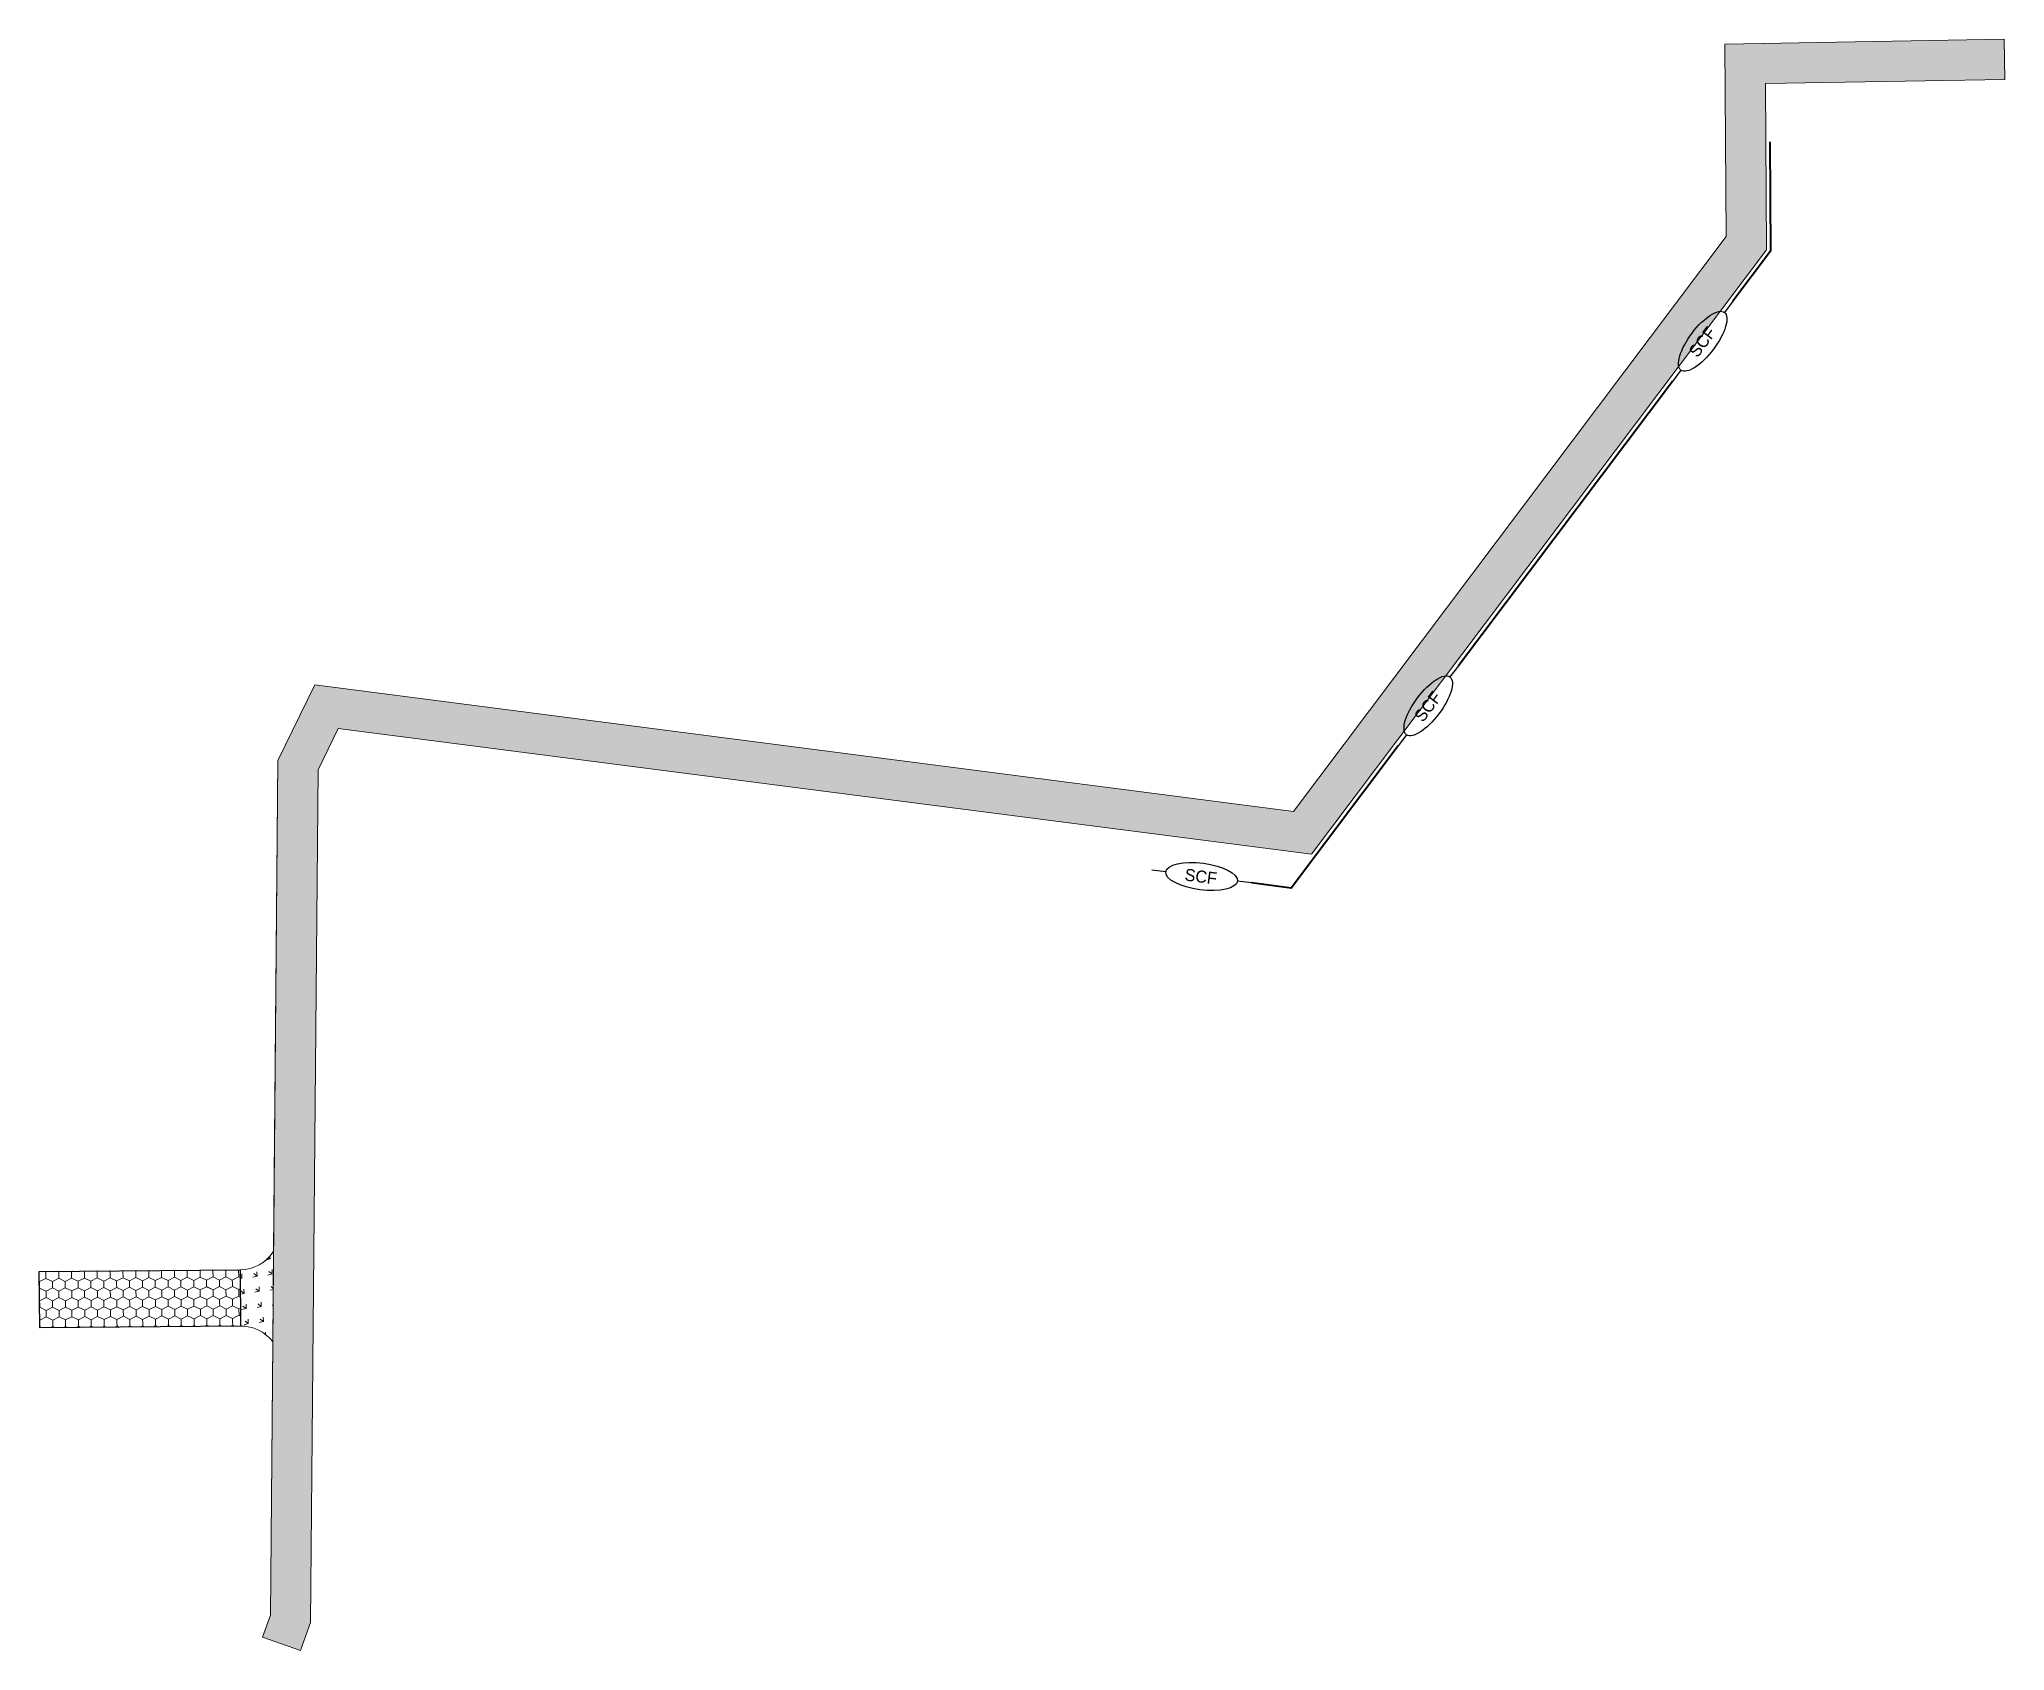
# Model space of a CAD drawing. Extents: x 2536944 to 2538528, y 7112605 to 7129181.
# Drawn here: x 2537850.8 to 2538340, y 7114896.1 to 7115297.2 of the extents above; entities that cross this region are included whole.
import ezdxf

# ---------------------------------------------------------------- set-up
doc = ezdxf.new("R2010")
doc.units = 0
doc.header["$MEASUREMENT"] = 0
for name, color, linetype, lineweight in [('C-SW3P-BSOD-02', 7, 'Continuous', 0), ('C-SW3P-EXIT', 7, 'Continuous', 30), ('C-SW3P-SCFN', 7, 'Continuous', 30)]:
    doc.layers.add(name, color=color, linetype=linetype, lineweight=lineweight)
doc.styles.add('L80', font='simplex.shx', dxfattribs={"height": 0.006667})

# ---------------------------------------------------------------- blocks, each defined once
blk = doc.blocks.new('*U22')
at = {"layer": 'C-SW3P-SCFN', "lineweight": 30}
for p, q in [((0.12, 12.5), (0.09, 8.99)), ((-0.09, -8.99), (-0.12, -12.5))]:
    blk.add_line(p, q, dxfattribs=at)
blk.add_ellipse((0, 0), major_axis=(0.09, 8.99), ratio=0.369951, dxfattribs=at)
at = {"layer": 'C-SW3P-SCFN', "lineweight": 13, "insert": (-1.48, -0.18), "char_height": 3, "width": 189.6979, "attachment_point": 2, "rotation": 89.4432, "style": 'L80'}
blk.add_mtext('\\FBRIDGE.shx;SCF\\P ', dxfattribs=at)
blk = doc.blocks.new('*U23')
at = {"layer": 'C-SW3P-SCFN', "lineweight": 30}
for p, q in [((0.12, 12.5), (0.09, 8.99)), ((-0.09, -8.99), (-0.12, -12.5))]:
    blk.add_line(p, q, dxfattribs=at)
blk.add_ellipse((0, 0), major_axis=(0.09, 8.99), ratio=0.369951, dxfattribs=at)
at = {"layer": 'C-SW3P-SCFN', "lineweight": 13, "insert": (-1.48, -0.18), "char_height": 3, "width": 189.6979, "attachment_point": 2, "rotation": 89.4432, "style": 'L80'}
blk.add_mtext('\\FBRIDGE.shx;SCF\\P ', dxfattribs=at)
blk = doc.blocks.new('*U24')
at = {"layer": 'C-SW3P-SCFN', "lineweight": 30}
for p, q in [((0.12, 12.5), (0.09, 8.99)), ((-0.09, -8.99), (-0.12, -12.5))]:
    blk.add_line(p, q, dxfattribs=at)
blk.add_ellipse((0, 0), major_axis=(0.09, 8.99), ratio=0.369951, dxfattribs=at)
at = {"layer": 'C-SW3P-SCFN', "lineweight": 13, "insert": (-1.48, -0.18), "char_height": 3, "width": 189.6979, "attachment_point": 2, "rotation": 89.4432, "style": 'L80'}
blk.add_mtext('\\FBRIDGE.shx;SCF\\P ', dxfattribs=at)

msp = doc.modelspace()

# ---------------------------------------------------------------- hatches: boundary and pattern name
at = {"layer": 'C-SW3P-BSOD-02', "lineweight": 13}
h = msp.add_hatch(dxfattribs=at)
h.set_pattern_fill('GRASS', color=256, style=0)
h.set_pattern_definition([(-36.979, (2537913.717, 7115117.2354), (1.06087, -7.528433), [1.008, -4.368]), (91.68084, (2537914.5224, 7115116.629), (-0.0511692, -26.8799513), [1.075725, -33.34747]), (194.36122, (2537914.5224, 7115116.629), (-25.8190806, -7.477264), [1.075725, -33.34747]), (91.68084, (2537915.0529, 7115112.8648), (-0.0511692, -26.8799513), [1.075725, -33.34747]), (-36.979, (2537917.4814, 7115117.766), (1.06087, -7.528433), [1.008, -4.368]), (194.36122, (2537918.28665, 7115117.1595), (-25.8190806, -7.477264), [1.075725, -33.34747])])
h.paths.add_polyline_path([(2537908.9, 7114973.02), (2537908.29, 7114904.93), (2537906.35, 7114899.48), (2537915.77, 7114896.13), (2537918.27, 7114903.16), (2537920.16, 7115115.34), (2537925.2, 7115125.66), (2538167.46, 7115094.33), (2538280.75, 7115244.79), (2538280.47, 7115286.15), (2538340.04, 7115287.15), (2538339.87, 7115297.15), (2538270.41, 7115295.98), (2538270.73, 7115248.1), (2538162.98, 7115104.99), (2537919.36, 7115136.5), (2537910.18, 7115117.69), (2537909.1, 7114995.51)])
h = msp.add_hatch(dxfattribs=at)
h.set_pattern_fill('GRASS', color=256, style=0)
h.set_pattern_definition([(-36.98, (2537904.148, 7114989.9437), (1.0609, -7.5284), [1.008, -4.368]), (91.681, (2537904.9534, 7114989.3373), (-0.05117, -26.87995), [1.0757, -33.34747]), (194.361, (2537904.9534, 7114989.3373), (-25.81908, -7.477264), [1.0757, -33.34747]), (91.681, (2537905.4839, 7114985.5731), (-0.05117, -26.87995), [1.0757, -33.3475]), (-36.98, (2537907.9124, 7114990.474), (1.0609, -7.5284), [1.008, -4.368]), (194.361, (2537908.71765, 7114989.8678), (-25.81908, -7.477264), [1.0757, -33.34747])])
h.paths.add_polyline_path([(2537908.9, 7114973.02), (2537909.1, 7114995.51, -0.252892), (2537900.77, 7114990.93), (2537900.77, 7114990.78), (2537900.88, 7114976.93, -0.235168)])
at = {"layer": 'C-SW3P-EXIT', "lineweight": 13}
h = msp.add_hatch(dxfattribs=at)
h.set_pattern_fill('HONEY', color=256, style=0)
h.set_pattern_definition([(90.471, (2537842.8073, 7114988.7054), (6.4393, -4.7472), [1.6, -3.2]), (153.9062, (2537842.7942, 7114990.3053), (6.439266, -4.747194), [1.78885, -19.6774]), (207.0363, (2537841.1876, 7114991.0922), (-6.3603, -4.85248), [1.78885, -19.6774]), (270.471, (2537839.594, 7114990.279), (-6.3603, -4.8525), [1.6, -3.2]), (-26.0938, (2537839.6074, 7114988.6791), (12.83905, -4.69455), [1.78885, -19.6774]), (27.0363, (2537841.214, 7114987.8923), (-6.3603, -4.85248), [1.78885, -19.6774]), (90.471, (2537839.6074, 7114988.679), (6.43927, -4.7472), [1.6, -3.2]), (153.9062, (2537839.5943, 7114990.279), (6.439266, -4.747194), [1.78885, -19.6774]), (90.471, (2537841.1876, 7114991.092), (6.43927, -4.7472), [0.8, -4]), (90.471, (2537841.2206, 7114987.092), (6.4393, -4.7472), [0.8, -4]), (153.9062, (2537841.214, 7114987.8923), (6.439266, -4.747194), [1.78885, -19.6774]), (207.0363, (2537839.6074, 7114988.6791), (-6.3603, -4.85248), [1.78885, -19.6774]), (27.0363, (2537838.0141, 7114987.866), (-6.3603, -4.85248), [1.78885, -19.6774]), (270.471, (2537841.181, 7114991.892), (-6.3603, -4.8525), [0.8, -4]), (-26.0938, (2537841.1876, 7114991.0922), (12.83905, -4.69455), [1.78885, -19.6774]), (27.0363, (2537842.7942, 7114990.3053), (-6.3603, -4.85248), [1.78885, -19.6774]), (153.9062, (2537844.4139, 7114987.9186), (6.439266, -4.747194), [1.78885, -19.6774]), (207.0363, (2537842.8073, 7114988.7054), (-6.3603, -4.85248), [1.78885, -19.6774]), (270.471, (2537841.214, 7114987.892), (-6.3603, -4.8525), [0.8, -4]), (-26.0938, (2537837.9878, 7114991.0658), (12.83905, -4.69455), [1.78885, -19.6774]), (27.0363, (2537839.5943, 7114990.279), (-6.3603, -4.85248), [1.78885, -19.6774]), (90.471, (2537837.988, 7114991.066), (6.43927, -4.7472), [0.8, -4]), (270.471, (2537838.014, 7114987.866), (-6.3603, -4.8525), [0.8, -4])])
h.paths.add_polyline_path([(2537850.77, 7114990.51), (2537850.88, 7114976.51), (2537900.88, 7114976.93), (2537900.77, 7114990.93)])

# ---------------------------------------------------------------- linework, layer by layer
at = {"layer": 'C-SW3P-BSOD-02', "lineweight": 13}
for p, q in [((2538270.41, 7115295.98), (2538339.87, 7115297.15)), ((2538270.41, 7115295.98), (2538270.73, 7115248.1)), ((2538339.87, 7115297.15), (2538340.04, 7115287.15)), ((2538280.47, 7115286.15), (2538340.04, 7115287.15)), ((2538280.47, 7115286.15), (2538280.75, 7115244.79)), ((2538270.73, 7115248.1), (2538162.98, 7115104.99)), ((2538280.75, 7115244.79), (2538167.46, 7115094.33)), ((2537910.18, 7115117.69), (2537919.36, 7115136.5)), ((2538162.98, 7115104.99), (2537919.36, 7115136.5)), ((2537920.16, 7115115.34), (2537925.2, 7115125.66)), ((2538167.46, 7115094.33), (2537925.2, 7115125.66)), ((2537908.29, 7114904.93), (2537910.18, 7115117.69)), ((2537918.27, 7114903.16), (2537920.16, 7115115.34)), ((2537900.77, 7114990.93), (2537900.77, 7114990.78))]:
    msp.add_line(p, q, dxfattribs=at)
at = {"layer": 'C-SW3P-BSOD-02', "lineweight": 0, "flags": 128}
msp.add_lwpolyline([(2537908.9, 7114973.02), (2537908.29, 7114904.93), (2537906.35, 7114899.48), (2537915.77, 7114896.13), (2537918.27, 7114903.16), (2537920.16, 7115115.34), (2537925.2, 7115125.66), (2538167.46, 7115094.33), (2538280.75, 7115244.79), (2538280.47, 7115286.15), (2538340.04, 7115287.15), (2538339.87, 7115297.15), (2538270.41, 7115295.98), (2538270.73, 7115248.1), (2538162.98, 7115104.99), (2537919.36, 7115136.5), (2537910.18, 7115117.69), (2537909.1, 7114995.51)], close=True, dxfattribs=at)
msp.add_lwpolyline([(2537908.9, 7114973.02), (2537909.1, 7114995.51, -0.252892), (2537900.77, 7114990.93), (2537900.77, 7114990.78), (2537900.88, 7114976.93, -0.235168)], format="xyb", close=True, dxfattribs=at)
at = {"layer": 'C-SW3P-BSOD-02', "lineweight": 13, "flags": 128}
msp.add_lwpolyline([(2537918.27, 7114903.16), (2537915.77, 7114896.13), (2537906.35, 7114899.48), (2537908.29, 7114904.93)], dxfattribs=at)
at = {"layer": 'C-SW3P-BSOD-02', "lineweight": 13}
msp.add_arc((2537900.69, 7115000.93), 10, 270.4713, 327.2396, dxfattribs=at)
at = {"layer": 'C-SW3P-BSOD-02', "lineweight": 13, "extrusion": (0, 0, -1)}
msp.add_arc((-2537900.97, 7114966.93), 10, 89.5287, 142.4635, dxfattribs=at)
at = {"layer": 'C-SW3P-EXIT', "lineweight": 30, "flags": 128}
msp.add_lwpolyline([(2537850.77, 7114990.51), (2537900.77, 7114990.93), (2537900.88, 7114976.93), (2537850.88, 7114976.51)], close=True, dxfattribs=at)
at = {"layer": 'C-SW3P-SCFN', "lineweight": 40, "flags": 128}
for points in [[(2538281.57, 7115271.61), (2538281.76, 7115244.45), (2538272.37, 7115232)], [(2538257.34, 7115212.02), (2538204.05, 7115141.25)], [(2538189.01, 7115121.28), (2538162.38, 7115085.91), (2538152.51, 7115087.19)]]:
    msp.add_lwpolyline(points, dxfattribs=at)

# ---------------------------------------------------------------- block references
at = {"layer": 'C-SW3P-SCFN', "lineweight": 13}
for name, p, rotation in [('*U24', (2538264.86, 7115222.01), 323.5777873588633), ('*U23', (2538196.53, 7115131.27), 323.5777873589126), ('*U22', (2538140.12, 7115088.79), 263.1886206991739)]:
    msp.add_blockref(name, p, dxfattribs=dict(at, rotation=rotation))

doc.saveas('drawing.dxf')
